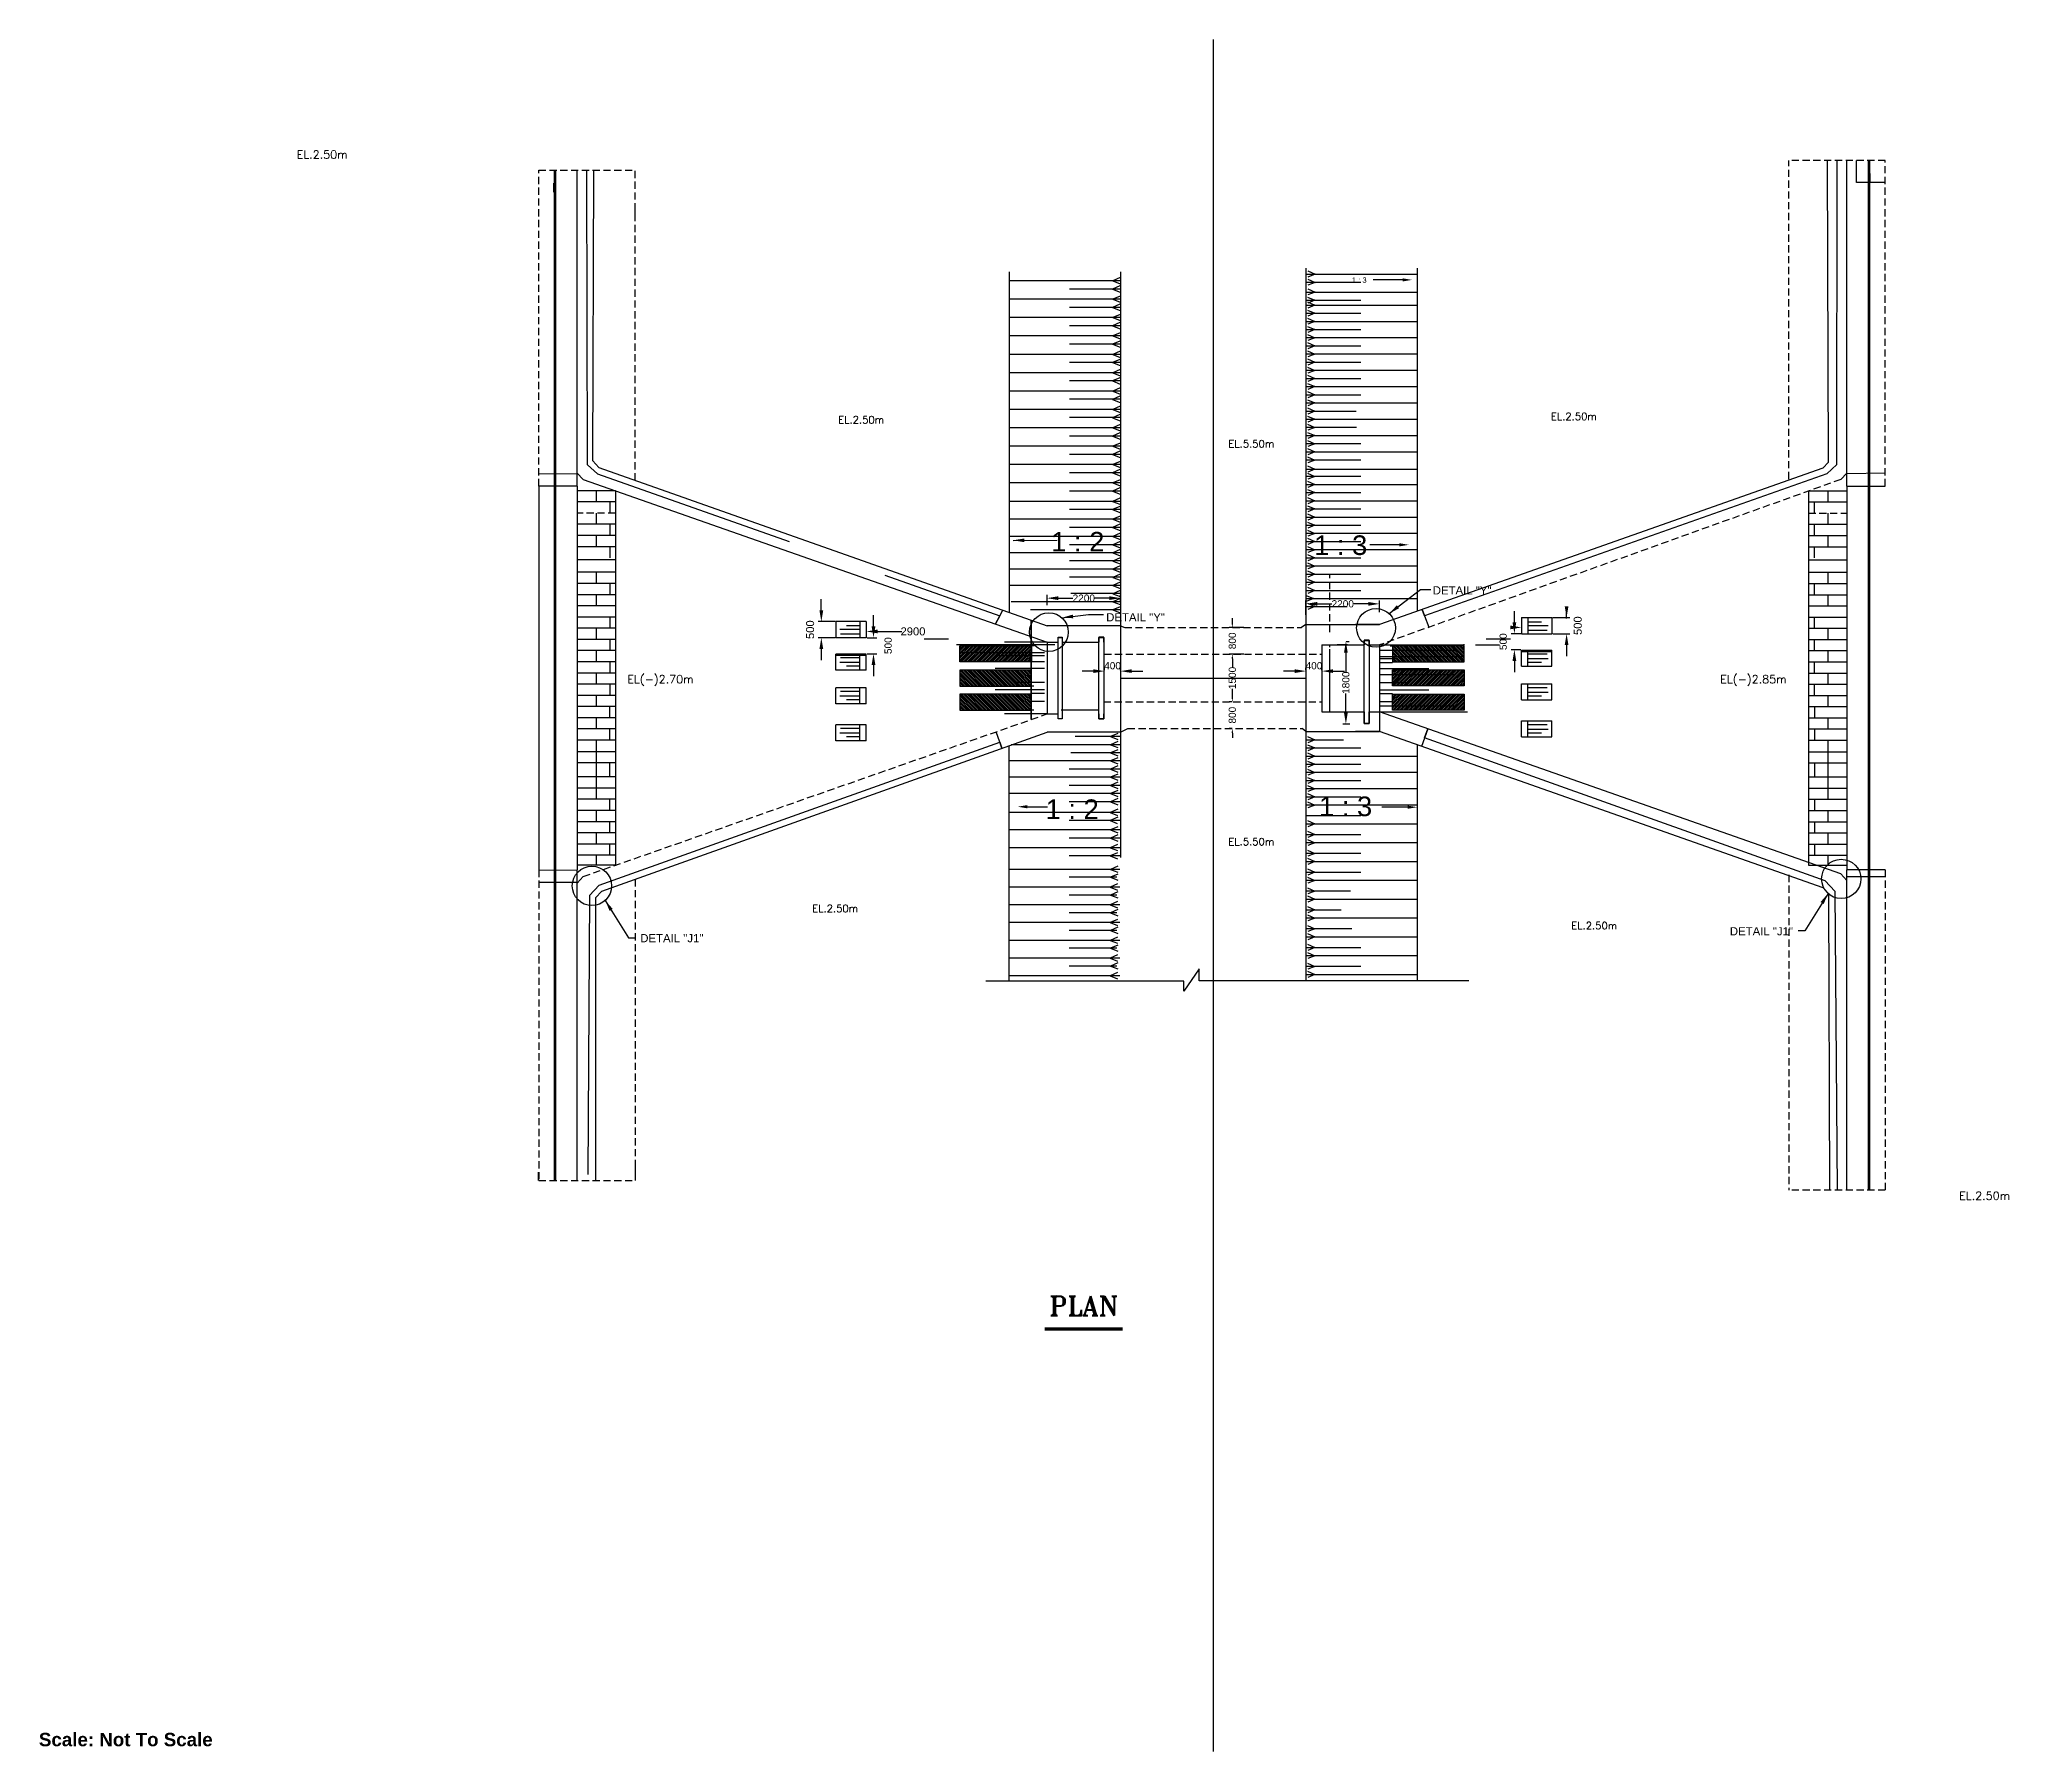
# Model space of a CAD drawing. Header units: inches. Extents: x 165 to 61882, y 14 to 53559.
import ezdxf

# ---------------------------------------------------------------- set-up
doc = ezdxf.new("R2010")
doc.units = ezdxf.units.IN
doc.header["$MEASUREMENT"] = 0
doc.linetypes.add('DASHED', pattern=[0.75, 0.5, -0.25])
doc.linetypes.add('DASHED2', pattern=[9.525, 6.35, -3.175])
for name, color, linetype in [('LINE', 7, 'Continuous'), ('SLOPEEARTH', 3, 'Continuous'), ('TEXT', 10, 'Continuous')]:
    doc.layers.add(name, color=color, linetype=linetype)
doc.styles.add('BIG', font='ROMANT.SHX')
doc.styles.get("Standard").update_dxf_attribs({"font": 'arial.ttf'})
doc.dimstyles.new('3', dxfattribs={"dimtxt": 225, "dimasz": 350, "dimexe": 100, "dimexo": 25, "dimgap": 9, "dimtad": 0, "dimdec": 0, "dimzin": 0, "dimdsep": 46, "dimtxsty": 'Standard', "dimcen": 0, "dimclrd": 5, "dimclre": 6, "dimclrt": 256, "dimadec": 0, "dimazin": 0, "dimtfac": 1, "dimtdec": 0, "dimtofl": 0, "dimtmove": 2, "dimatfit": 3, "dimfxl": 1, "dimtolj": 1, "dimtzin": 0, "dimarcsym": 0})

msp = doc.modelspace()

# ---------------------------------------------------------------- texts
at = {"layer": 'LINE'}
for s, height, p in [('1 : 3 ', 170, (41216.1, 45949)), ('1 : 2', 612, (31810.9, 37546.1)), ('1 : 3', 612, (40034.8, 37437)), ('1 : 2', 612, (31636.6, 29179.7)), ('1 : 3 ', 612, (40188.4, 29269))]:
    msp.add_text(s, height=height, dxfattribs=at).set_placement(p)
at = {"layer": 'LINE', "style": 'BIG'}
msp.add_text('PLAN', height=600, dxfattribs=at).set_placement((31751.9, 13653.6))
at = {"layer": 'LINE', "char_height": 255, "width": 2795.642}
for s, insert, attachment_point in [('DETAIL "Y"', (43745.9, 36457.6), 1), ('DETAIL "Y"', (33532, 35616.3), 1), ('DETAIL "J1"', (18957.4, 25579.1), 1), ('DETAIL "J1"', (55015, 25795.6), 3)]:
    msp.add_mtext(s, dxfattribs=dict(at, insert=insert, attachment_point=attachment_point))
at = {"layer": 'LINE', "linetype": 'ByBlock', "lineweight": -2, "char_height": 250, "attachment_point": 5, "rotation": 90}
for insert in [(24270.8, 35100.8), (48282.6, 35225.8)]:
    msp.add_mtext('\\A1;500', dxfattribs=dict(at, insert=insert))
at = {"layer": 'LINE', "linetype": 'ByBlock', "lineweight": -2, "insert": (27488.8, 35045.8), "char_height": 250, "attachment_point": 5}
msp.add_mtext('\\A1;2900', dxfattribs=at)
at = {"layer": 'LINE', "color": 0, "lineweight": 13, "insert": (147.8, 598.2), "char_height": 419.265, "attachment_point": 1}
msp.add_mtext('{\\fArial|b1|i0|c0|p34;Scale: Not To Scale}', dxfattribs=at)
at = {"layer": 'TEXT', "style": 'BIG'}
for s, height, p in [('EL.2.50m', 255, (8209.7, 49832.1)), ('EL.2.50m', 229.5, (25149.1, 41549.4)), ('EL.2.50m', 229.5, (47442.3, 41656.2)), ('EL.5.50m', 229.5, (37352.8, 40801.1)), ('EL.5.50m', 229.5, (37352.8, 28355.2)), ('EL.2.50m', 229.5, (24336, 26268.4)), ('EL.2.50m', 229.5, (48079.5, 25728.5)), ('EL.2.50m', 255, (60209.8, 17267.6))]:
    msp.add_text(s, height=height, dxfattribs=at).set_placement(p)
at = {"layer": 'TEXT', "color": 0, "style": 'BIG'}
for s, p in [('EL(-)2.70m', (18551.5, 33424)), ('EL(-)2.85m', (52737.9, 33424))]:
    msp.add_text(s, height=255, dxfattribs=at).set_placement(p)

# ---------------------------------------------------------------- blocks, each defined once
blk = doc.blocks.new('*D53')
at = {"layer": 'DEFPOINTS', "color": 0, "linetype": 'ByBlock', "transparency": 16777216}
for p in [(31681, 36086), (31681, 35837), (33981, 35932)]:
    blk.add_point(p, dxfattribs=at)
at = {"layer": 'LINE', "color": 6, "linetype": 'ByBlock', "lineweight": -2, "transparency": 16777216}
for p, q in [((31681, 35862), (31681, 36186)), ((33981, 35957), (33981, 36186))]:
    blk.add_line(p, q, dxfattribs=at)
at = {"layer": 'LINE', "color": 5, "linetype": 'ByBlock', "lineweight": -2, "transparency": 16777216}
for p, q in [((32031, 36086), (32485, 36086)), ((33631, 36086), (33178, 36086))]:
    blk.add_line(p, q, dxfattribs=at)
at = {"layer": 'LINE', "color": 5, "linetype": 'ByBlock', "transparency": 16777216}
for points in [[(32031, 36145), (32031, 36028), (31681, 36086)], [(33631, 36145), (33631, 36028), (33981, 36086)]]:
    blk.add_solid(points, dxfattribs=at)
at = {"layer": 'LINE', "linetype": 'ByBlock', "lineweight": -2, "transparency": 16777216, "insert": (32831, 36086), "char_height": 225, "attachment_point": 5}
blk.add_mtext('\\A1;2200', dxfattribs=at)
blk = doc.blocks.new('*D54')
at = {"layer": 'DEFPOINTS', "color": 0, "linetype": 'ByBlock', "transparency": 16777216}
for p in [(42081, 35908), (39781, 35543), (42081, 35620)]:
    blk.add_point(p, dxfattribs=at)
at = {"layer": 'LINE', "color": 6, "linetype": 'ByBlock', "lineweight": -2, "transparency": 16777216}
for p, q in [((39781, 35568), (39781, 36008)), ((42081, 35645), (42081, 36008))]:
    blk.add_line(p, q, dxfattribs=at)
at = {"layer": 'LINE', "color": 5, "linetype": 'ByBlock', "lineweight": -2, "transparency": 16777216}
for p, q in [((40131, 35908), (40585, 35908)), ((41731, 35908), (41278, 35908))]:
    blk.add_line(p, q, dxfattribs=at)
at = {"layer": 'LINE', "color": 5, "linetype": 'ByBlock', "transparency": 16777216}
for points in [[(40131, 35966), (40131, 35850), (39781, 35908)], [(41731, 35966), (41731, 35850), (42081, 35908)]]:
    blk.add_solid(points, dxfattribs=at)
at = {"layer": 'LINE', "linetype": 'ByBlock', "lineweight": -2, "transparency": 16777216, "insert": (40931, 35908), "char_height": 225, "attachment_point": 5}
blk.add_mtext('\\A1;2200', dxfattribs=at)
blk = doc.blocks.new('*D55')
at = {"layer": 'DEFPOINTS', "color": 0, "linetype": 'ByBlock', "transparency": 16777216}
for p in [(41008, 34733), (41029, 32150), (41181, 32150)]:
    blk.add_point(p, dxfattribs=at)
at = {"layer": 'LINE', "color": 6, "linetype": 'ByBlock', "lineweight": -2, "transparency": 16777216}
for p, q in [((41033, 34733), (41129, 34733)), ((41156, 32150), (40929, 32150))]:
    blk.add_line(p, q, dxfattribs=at)
at = {"layer": 'LINE', "color": 5, "linetype": 'ByBlock', "lineweight": -2, "transparency": 16777216}
for p, q in [((41029, 34383), (41029, 33775)), ((41029, 32500), (41029, 33107))]:
    blk.add_line(p, q, dxfattribs=at)
at = {"layer": 'LINE', "color": 5, "linetype": 'ByBlock', "transparency": 16777216}
for points in [[(40971, 34383), (41087, 34383), (41029, 34733)], [(40971, 32500), (41087, 32500), (41029, 32150)]]:
    blk.add_solid(points, dxfattribs=at)
at = {"layer": 'LINE', "linetype": 'ByBlock', "lineweight": -2, "transparency": 16777216, "insert": (41029, 33441), "char_height": 225, "attachment_point": 5, "rotation": 90}
blk.add_mtext('\\A1;1800', dxfattribs=at)
blk = doc.blocks.new('*D56')
at = {"layer": 'DEFPOINTS', "color": 0, "linetype": 'ByBlock', "transparency": 16777216}
for p in [(33481, 33804), (33981, 33804), (33981, 33804)]:
    blk.add_point(p, dxfattribs=at)
at = {"layer": 'LINE', "color": 5, "linetype": 'ByBlock', "lineweight": -2, "transparency": 16777216}
for p, q in [((33131, 33804), (32781, 33804)), ((34331, 33804), (34681, 33804))]:
    blk.add_line(p, q, dxfattribs=at)
at = {"layer": 'LINE', "color": 6, "linetype": 'ByBlock', "lineweight": -2, "transparency": 16777216}
for p, q in [((33481, 33829), (33481, 33904)), ((33981, 33829), (33981, 33904))]:
    blk.add_line(p, q, dxfattribs=at)
at = {"layer": 'LINE', "color": 5, "linetype": 'ByBlock', "transparency": 16777216}
for points in [[(33131, 33862), (33131, 33746), (33481, 33804)], [(34331, 33862), (34331, 33746), (33981, 33804)]]:
    blk.add_solid(points, dxfattribs=at)
at = {"layer": 'LINE', "linetype": 'ByBlock', "lineweight": -2, "transparency": 16777216, "insert": (33731, 33972), "char_height": 225, "attachment_point": 5}
blk.add_mtext('\\A1;400', dxfattribs=at)
blk = doc.blocks.new('*D57')
at = {"layer": 'DEFPOINTS', "color": 0, "linetype": 'ByBlock', "transparency": 16777216}
for p in [(39781, 33804), (40281, 33804), (40281, 33804)]:
    blk.add_point(p, dxfattribs=at)
at = {"layer": 'LINE', "color": 5, "linetype": 'ByBlock', "lineweight": -2, "transparency": 16777216}
for p, q in [((39431, 33804), (39081, 33804)), ((40631, 33804), (40981, 33804))]:
    blk.add_line(p, q, dxfattribs=at)
at = {"layer": 'LINE', "color": 6, "linetype": 'ByBlock', "lineweight": -2, "transparency": 16777216}
for p, q in [((39781, 33829), (39781, 33904)), ((40281, 33829), (40281, 33904))]:
    blk.add_line(p, q, dxfattribs=at)
at = {"layer": 'LINE', "color": 5, "linetype": 'ByBlock', "transparency": 16777216}
for points in [[(39431, 33862), (39431, 33746), (39781, 33804)], [(40631, 33862), (40631, 33746), (40281, 33804)]]:
    blk.add_solid(points, dxfattribs=at)
at = {"layer": 'LINE', "linetype": 'ByBlock', "lineweight": -2, "transparency": 16777216, "insert": (40031, 33972), "char_height": 225, "attachment_point": 5}
blk.add_mtext('\\A1;400', dxfattribs=at)
blk = doc.blocks.new('*D32')
at = {"layer": 'DEFPOINTS', "color": 0, "linetype": 'ByBlock', "transparency": 16777216}
for p in [(37478, 32839), (37496, 32839), (37496, 32014)]:
    blk.add_point(p, dxfattribs=at)
at = {"layer": 'LINE', "color": 6, "linetype": 'ByBlock', "lineweight": -2, "transparency": 16777216}
for p, q in [((37471, 32839), (37378, 32839)), ((37471, 32014), (37378, 32014))]:
    blk.add_line(p, q, dxfattribs=at)
at = {"layer": 'LINE', "color": 5, "linetype": 'ByBlock', "lineweight": -2, "transparency": 16777216}
for p, q in [((37478, 32989), (37478, 33139)), ((37478, 31864), (37478, 31714))]:
    blk.add_line(p, q, dxfattribs=at)
at = {"layer": 'LINE', "color": 5, "linetype": 'ByBlock', "transparency": 16777216}
for points in [[(37453, 32989), (37503, 32989), (37478, 32839)], [(37453, 31864), (37503, 31864), (37478, 32014)]]:
    blk.add_solid(points, dxfattribs=at)
at = {"layer": 'LINE', "linetype": 'ByBlock', "lineweight": -2, "transparency": 16777216, "insert": (37478, 32426), "char_height": 225, "attachment_point": 5, "rotation": 90}
blk.add_mtext('\\A1;800', dxfattribs=at)
blk = doc.blocks.new('*D33')
at = {"layer": 'DEFPOINTS', "color": 0, "linetype": 'ByBlock', "transparency": 16777216}
for p in [(37478, 34339), (37851, 34339), (37496, 32839)]:
    blk.add_point(p, dxfattribs=at)
at = {"layer": 'LINE', "color": 6, "linetype": 'ByBlock', "lineweight": -2, "transparency": 16777216}
for p, q in [((37826, 34339), (37378, 34339)), ((37471, 32839), (37378, 32839))]:
    blk.add_line(p, q, dxfattribs=at)
at = {"layer": 'LINE', "color": 5, "linetype": 'ByBlock', "lineweight": -2, "transparency": 16777216}
for p, q in [((37478, 34189), (37478, 33923)), ((37478, 32989), (37478, 33255))]:
    blk.add_line(p, q, dxfattribs=at)
at = {"layer": 'LINE', "color": 5, "linetype": 'ByBlock', "transparency": 16777216}
for points in [[(37453, 34189), (37503, 34189), (37478, 34339)], [(37453, 32989), (37503, 32989), (37478, 32839)]]:
    blk.add_solid(points, dxfattribs=at)
at = {"layer": 'LINE', "linetype": 'ByBlock', "lineweight": -2, "transparency": 16777216, "insert": (37478, 33589), "char_height": 225, "attachment_point": 5, "rotation": 90}
blk.add_mtext('\\A1;1500', dxfattribs=at)
blk = doc.blocks.new('*D34')
at = {"layer": 'DEFPOINTS', "color": 0, "linetype": 'ByBlock', "transparency": 16777216}
for p in [(37478, 35164), (37863, 35164), (37863, 34339)]:
    blk.add_point(p, dxfattribs=at)
at = {"layer": 'LINE', "color": 5, "linetype": 'ByBlock', "lineweight": -2, "transparency": 16777216}
for p, q in [((37478, 35314), (37478, 35464)), ((37478, 34189), (37478, 34039))]:
    blk.add_line(p, q, dxfattribs=at)
at = {"layer": 'LINE', "color": 6, "linetype": 'ByBlock', "lineweight": -2, "transparency": 16777216}
for p, q in [((37838, 35164), (37378, 35164)), ((37838, 34339), (37378, 34339))]:
    blk.add_line(p, q, dxfattribs=at)
at = {"layer": 'LINE', "color": 5, "linetype": 'ByBlock', "transparency": 16777216}
for points in [[(37453, 35314), (37503, 35314), (37478, 35164)], [(37453, 34189), (37503, 34189), (37478, 34339)]]:
    blk.add_solid(points, dxfattribs=at)
at = {"layer": 'LINE', "linetype": 'ByBlock', "lineweight": -2, "transparency": 16777216, "insert": (37478, 34751), "char_height": 225, "attachment_point": 5, "rotation": 90}
blk.add_mtext('\\A1;800', dxfattribs=at)
blk = doc.blocks.new('*D30')
at = {"layer": 'DEFPOINTS', "color": 0, "linetype": 'ByBlock', "transparency": 16777216}
for p in [(26028, 34850), (26028, 34350), (26253, 34350)]:
    blk.add_point(p, dxfattribs=at)
at = {"layer": 'LINE', "color": 5, "linetype": 'ByBlock', "lineweight": -2, "transparency": 16777216}
for p, q in [((26253, 35200), (26253, 35550)), ((26253, 34000), (26253, 33650))]:
    blk.add_line(p, q, dxfattribs=at)
at = {"layer": 'LINE', "color": 6, "linetype": 'ByBlock', "lineweight": -2, "transparency": 16777216}
for p, q in [((26053, 34850), (26353, 34850)), ((26053, 34350), (26353, 34350))]:
    blk.add_line(p, q, dxfattribs=at)
at = {"layer": 'LINE', "color": 5, "linetype": 'ByBlock', "transparency": 16777216}
for points in [[(26195, 35200), (26311, 35200), (26253, 34850)], [(26195, 34000), (26311, 34000), (26253, 34350)]]:
    blk.add_solid(points, dxfattribs=at)
at = {"layer": 'LINE', "linetype": 'ByBlock', "lineweight": -2, "transparency": 16777216, "insert": (26711, 34600), "char_height": 225, "attachment_point": 5, "rotation": 90}
blk.add_mtext('\\A1;500', dxfattribs=at)
blk = doc.blocks.new('*D31')
at = {"layer": 'DEFPOINTS', "color": 0, "linetype": 'ByBlock', "transparency": 16777216}
for p in [(46525, 34975), (46300, 34475), (46525, 34475)]:
    blk.add_point(p, dxfattribs=at)
at = {"layer": 'LINE', "color": 5, "linetype": 'ByBlock', "lineweight": -2, "transparency": 16777216}
for p, q in [((46300, 35325), (46300, 35675)), ((46300, 34125), (46300, 33775))]:
    blk.add_line(p, q, dxfattribs=at)
at = {"layer": 'LINE', "color": 6, "linetype": 'ByBlock', "lineweight": -2, "transparency": 16777216}
for p, q in [((46500, 34975), (46200, 34975)), ((46500, 34475), (46200, 34475))]:
    blk.add_line(p, q, dxfattribs=at)
at = {"layer": 'LINE', "color": 5, "linetype": 'ByBlock', "transparency": 16777216}
for points in [[(46242, 35325), (46359, 35325), (46300, 34975)], [(46242, 34125), (46359, 34125), (46300, 34475)]]:
    blk.add_solid(points, dxfattribs=at)
at = {"layer": 'LINE', "linetype": 'ByBlock', "lineweight": -2, "transparency": 16777216, "insert": (45950, 34725), "char_height": 225, "attachment_point": 5, "rotation": 90}
blk.add_mtext('\\A1;500', dxfattribs=at)

# ---------------------------------------------------------------- dimensions: what is measured, and where the dimension line sits
at = {"layer": 'LINE', "color": 0, "linetype": 'ByBlock', "lineweight": -2}
for base, p1, p2, picture, middle in [((31681.1, 36086.2), (33981.1, 35932.4), (31681.1, 35837.5), '*D53', (32831.1, 36086.2)), ((42081.2, 35908), (39781.1, 35542.6), (42081.2, 35620), '*D54', (40931.1, 35908))]:
    dim = msp.add_linear_dim(base=base, p1=p1, p2=p2, text='2200', dimstyle='3', dxfattribs=at)
    dim.commit()
    dim.dimension.update_dxf_attribs({"geometry": picture, "text_midpoint": middle})
for base, p1, p2, picture, middle in [((26253, 34349.8), (26028.5, 34849.8), (26028.5, 34349.8), '*D30', (26711.1, 34599.8)), ((46300.3, 34474.8), (46524.9, 34974.8), (46524.9, 34474.8), '*D31', (45950.3, 34724.8))]:
    dim = msp.add_linear_dim(base=base, p1=p1, p2=p2, angle=90, dimstyle='3', dxfattribs=at)
    dim.commit()
    dim.dimension.update_dxf_attribs({"geometry": picture, "text_midpoint": middle})
for base, p1, p2, picture, middle in [((37477.8, 35163.9), (37862.8, 34338.9), (37862.8, 35163.9), '*D34', (37477.8, 34751.4)), ((37477.8, 32838.9), (37495.8, 32013.9), (37495.8, 32838.9), '*D32', (37477.8, 32426.4))]:
    dim = msp.add_linear_dim(base=base, p1=p1, p2=p2, angle=90, text='800', dimstyle='3', override={"dimasz": 150}, dxfattribs=at)
    dim.commit()
    dim.dimension.update_dxf_attribs({"geometry": picture, "text_midpoint": middle})
dim = msp.add_linear_dim(base=(41029, 32149.6), p1=(41008.2, 34733.2), p2=(41180.9, 32149.6), angle=90, text='1800', dimstyle='3', dxfattribs=at)
dim.commit()
dim.dimension.update_dxf_attribs({"geometry": '*D55', "text_midpoint": (41029, 33441.4)})
for base, p1, p2, picture, middle in [((33981.1, 33804), (33481.1, 33804), (33981.1, 33804), '*D56', (33731.1, 33972.5)), ((40281.1, 33804), (39781.1, 33804), (40281.1, 33804), '*D57', (40031.1, 33972.5))]:
    dim = msp.add_linear_dim(base=base, p1=p1, p2=p2, text='400', dimstyle='3', dxfattribs=at)
    dim.commit()
    dim.dimension.update_dxf_attribs({"geometry": picture, "text_midpoint": middle, "dimtype": 160})
dim = msp.add_linear_dim(base=(37477.8, 34338.9), p1=(37495.8, 32838.9), p2=(37850.8, 34338.9), angle=90, dimstyle='3', override={"dimasz": 150}, dxfattribs=at)
dim.commit()
dim.dimension.update_dxf_attribs({"geometry": '*D33', "text_midpoint": (37477.8, 33588.9)})

# ---------------------------------------------------------------- hatches: boundary and pattern name
at = {"layer": 'LINE', "lineweight": 5}
h = msp.add_hatch(dxfattribs=at)
h.set_pattern_fill('ANSI31', color=0, scale=320, angle=180, style=0)
h.set_pattern_definition([(45, (147395.184, 80245.955), (-28.284271, 28.284271), [])])
h.paths.add_polyline_path([(28949.1, 34097), (28949.1, 34597), (31199.1, 34597), (31199.1, 34097)])
h = msp.add_hatch(dxfattribs=at)
h.set_pattern_fill('ANSI31', color=0, scale=320, angle=180, style=0)
h.set_pattern_definition([(135, (-73713.61, 80245.955), (28.284271, 28.284271), [])])
h.paths.add_polyline_path([(42482.5, 34097), (42482.5, 34597), (44732.5, 34597), (44732.5, 34097)])
h = msp.add_hatch(dxfattribs=at)
h.set_pattern_fill('ANSI31', color=0, scale=320, angle=180, style=0)
h.set_pattern_definition([(315, (147395.184, -12318.78), (-28.284271, -28.284271), [])])
h.paths.add_polyline_path([(28949.1, 33830.2), (28949.1, 33330.2), (31199.1, 33330.2), (31199.1, 33830.2)])
h = msp.add_hatch(dxfattribs=at)
h.set_pattern_fill('ANSI31', color=0, scale=320, angle=180, style=0)
h.set_pattern_definition([(225, (-73713.61, -12305.048), (28.284271, -28.284271), [])])
h.paths.add_polyline_path([(42482.5, 33844), (42482.5, 33344), (44732.5, 33344), (44732.5, 33844)])
h = msp.add_hatch(dxfattribs=at)
h.set_pattern_fill('ANSI31', color=0, scale=320, angle=180, style=0)
h.set_pattern_definition([(315, (147395.184, -13068.12), (-28.284271, -28.284271), [])])
h.paths.add_polyline_path([(28949.1, 33080.9), (28949.1, 32580.9), (31199.1, 32580.9), (31199.1, 33080.9)])
h = msp.add_hatch(dxfattribs=at)
h.set_pattern_fill('ANSI31', color=0, scale=320, angle=180, style=0)
h.set_pattern_definition([(225, (-73713.61, -13068.12), (28.284271, -28.284271), [])])
h.paths.add_polyline_path([(42482.5, 33080.9), (42482.5, 32580.9), (44732.5, 32580.9), (44732.5, 33080.9)])

# ---------------------------------------------------------------- linework, layer by layer
for p, q in [((36881.1, 53559.5), (36881.1, 13.8)), ((33981.1, 34338.9), (33981.1, 32838.9)), ((39781.1, 34338.9), (39781.1, 32838.9)), ((33981.1, 33588.9), (39781.1, 33588.9))]:
    msp.add_line(p, q)
at = {"layer": 'LINE', "color": 0, "linetype": 'DASHED', "ltscale": 450}
for p, q in [((15780.7, 39588.9), (15780.7, 49475.4)), ((15780.7, 49475.4), (18798.3, 49475.4)), ((18798.3, 39775), (18798.3, 49475.4)), ((54883.3, 39809.6), (54883.3, 49775.4)), ((57900.8, 49775.4), (54883.3, 49775.4)), ((57900.8, 39588.9), (57900.8, 49775.4)), ((56507.6, 39797.6), (42081.2, 34622.3)), ((18180.7, 38745.3), (16980.7, 38745.3)), ((55500.8, 38745.3), (56700.8, 38745.3)), ((40531.1, 35021.9), (40531.1, 36821.9)), ((39781.1, 35263.9), (39641.8, 35163.9)), ((34110, 35163.9), (39641.8, 35163.9)), ((40531.1, 32528.9), (40531.1, 34613.9)), ((33468.6, 34338.9), (40281.1, 34338.9)), ((40531.1, 32663.9), (40531.1, 34488.9)), ((33456.1, 32838.9), (40281.1, 32838.9)), ((17175, 27380.4), (31681.1, 32463.9)), ((34204, 32013.9), (39659.6, 32013.9)), ((39781.1, 31913.9), (39659.6, 32013.9)), ((15780.7, 27588.9), (15780.7, 18859.8)), ((15780.7, 27588.9), (15780.7, 17874.8)), ((18798.3, 27293.3), (18798.3, 17874.8)), ((54883.3, 27432.8), (54883.3, 17574.8)), ((57900.8, 27588.9), (57900.8, 18559.8)), ((57900.8, 27588.9), (57900.8, 17574.8)), ((15780.7, 17874.8), (18798.3, 17874.8)), ((57900.8, 17574.8), (54883.3, 17574.8))]:
    msp.add_line(p, q, dxfattribs=at)
at = {"layer": 'LINE', "color": 0}
for p, q in [((16983.5, 39997.9), (16980.5, 49475.4)), ((56698, 39997.9), (56701.1, 49775.4)), ((16980.7, 39780.4), (16983.6, 39780.2)), ((16980.7, 39780.4), (16983.6, 39780.1)), ((16983.6, 39780.1), (16983.6, 39780.2)), ((56700.8, 39780.4), (56697.9, 39780.2)), ((56700.8, 39780.4), (56697.9, 39780.1)), ((56697.9, 39780.1), (56697.9, 39780.2)), ((31181.1, 32288.7), (31181.1, 35393.8)), ((31181.1, 34713.9), (30741.4, 34713.9)), ((16980.7, 17874.8), (16980.7, 27177.2)), ((56700.8, 17653.8), (56700.8, 27256.3))]:
    msp.add_line(p, q, dxfattribs=at)
at = {"layer": 'LINE', "color": 1, "linetype": 'ByBlock', "lineweight": -2}
msp.add_line((16980.7, 39588.9), (16980.7, 49475.4), dxfattribs=at)
at = {"layer": 'LINE', "color": 0, "linetype": 'ByBlock', "lineweight": -2}
for p, q in [((16980.7, 39588.9), (16980.7, 49475.4)), ((56700.8, 39588.9), (56700.8, 49775.4)), ((57900.8, 49088.9), (57000.8, 49088.9)), ((18798.3, 47994.3), (18798.3, 48353)), ((17305.2, 40261.1), (17623.7, 39978.4)), ((17475.6, 40375.9), (17666, 40175.6)), ((56128.1, 40340.5), (55946.9, 40149.9)), ((56388.2, 40262.2), (56069.7, 39979.4)), ((15780.7, 39986.9), (16980.7, 39972.2)), ((15780.7, 39588.9), (15780.7, 27588.9)), ((16980.7, 39588.9), (15780.7, 39588.9)), ((16980.7, 39588.9), (16980.7, 27588.9)), ((16983.5, 39997.9), (17173.9, 39797.6)), ((56698, 39997.9), (56507.6, 39797.6)), ((57900.8, 39990.6), (56700.8, 39975.8)), ((56700.8, 39588.9), (57900.8, 39588.9)), ((56700.8, 39588.9), (56700.8, 27588.9)), ((18180.7, 39445.3), (16980.7, 39445.3)), ((18180.7, 39095.3), (16980.7, 39095.3)), ((17580.7, 39445.3), (17580.7, 39095.3)), ((18004.1, 39095.3), (18004.1, 38745.3)), ((18180.7, 39445.3), (18180.7, 27732.6)), ((55500.8, 39445.3), (55500.8, 27732.6)), ((55500.8, 39445.3), (56700.8, 39445.3)), ((55500.8, 39095.3), (56700.8, 39095.3)), ((55677.4, 39095.3), (55677.4, 38745.3)), ((56100.8, 39445.3), (56100.8, 39095.3)), ((18180.7, 38395.3), (16980.7, 38395.3)), ((17580.7, 38745.3), (17580.7, 38395.3)), ((18004.1, 38395.3), (18004.1, 38045.3)), ((55500.8, 38395.3), (56700.8, 38395.3)), ((55677.4, 38395.3), (55677.4, 38045.3)), ((56100.8, 38745.3), (56100.8, 38395.3)), ((18180.7, 38045.3), (16980.7, 38045.3)), ((18180.7, 37695.3), (16980.7, 37695.3)), ((17580.7, 38045.3), (17580.7, 37695.3)), ((18004.1, 37695.3), (18004.1, 37345.3)), ((55500.8, 38045.3), (56700.8, 38045.3)), ((55500.8, 37695.3), (56700.8, 37695.3)), ((55677.4, 37695.3), (55677.4, 37345.3)), ((56100.8, 38045.3), (56100.8, 37695.3)), ((18180.7, 37281.3), (16980.7, 37281.3)), ((39781.1, 37563.9), (39781.1, 29713.9)), ((55500.8, 37281.3), (56700.8, 37281.3)), ((18180.7, 36895.3), (16980.7, 36895.3)), ((18180.7, 36545.3), (16980.7, 36545.3)), ((17580.7, 36895.3), (17580.7, 36545.3)), ((18004.1, 36545.3), (18004.1, 36195.3)), ((55500.8, 36895.3), (56700.8, 36895.3)), ((55500.8, 36545.3), (56700.8, 36545.3)), ((55677.4, 36545.3), (55677.4, 36195.3)), ((56100.8, 36895.3), (56100.8, 36545.3)), ((18180.7, 36195.3), (16980.7, 36195.3)), ((18180.7, 35845.3), (16980.7, 35845.3)), ((17580.7, 36195.3), (17580.7, 35845.3)), ((24620.8, 35701.8), (24620.8, 36051.8)), ((47932.6, 35454.9), (47932.6, 35804.9)), ((55500.8, 36195.3), (56700.8, 36195.3)), ((55500.8, 35845.3), (56700.8, 35845.3)), ((56100.8, 36195.3), (56100.8, 35845.3)), ((18180.7, 35495.3), (16980.7, 35495.3)), ((18004.1, 35495.3), (18004.1, 35145.3)), ((25053.5, 35351.8), (24520.8, 35351.8)), ((26028.5, 35351.8), (25078.5, 35351.8)), ((26028.5, 35351.8), (25078.5, 35351.8)), ((25078.5, 35351.8), (25078.5, 34849.8)), ((25828.5, 35224.8), (25409.4, 35224.8)), ((25828.5, 35351.8), (25828.5, 34849.8)), ((26028.5, 35351.8), (26028.5, 34849.8)), ((31181.1, 35393.8), (31181.1, 32288.7)), ((33981.1, 35216.9), (31681.1, 35216.9)), ((33981.1, 35216.9), (34110, 35163.9)), ((39781.1, 35263.9), (42081.2, 35264.3)), ((42081.2, 35264.3), (41331.1, 35263.9)), ((46524.9, 35476.8), (46524.9, 34974.8)), ((46524.9, 35476.8), (47474.9, 35476.8)), ((46524.9, 35476.8), (47474.9, 35476.8)), ((46724.9, 35476.8), (46724.9, 34974.8)), ((46724.9, 35349.8), (47143.9, 35349.8)), ((46724.9, 35236.1), (47353, 35236.1)), ((47474.9, 35476.8), (47474.9, 34974.8)), ((47499.9, 35476.8), (48032.6, 35476.8)), ((55500.8, 35495.3), (56700.8, 35495.3)), ((55677.4, 35495.3), (55677.4, 35145.3)), ((18180.7, 35145.3), (16980.7, 35145.3)), ((18180.7, 34795.3), (16980.7, 34795.3)), ((17580.7, 35145.3), (17580.7, 34795.3)), ((18004.1, 34795.3), (18004.1, 34445.3)), ((25053.5, 34849.8), (24520.8, 34849.8)), ((26028.5, 34849.8), (25078.5, 34849.8)), ((25828.5, 35111), (25200.4, 35111)), ((25828.5, 34963.2), (25224.7, 34963.2)), ((26378.5, 35045.8), (27137.1, 35045.8)), ((28599.1, 34798.9), (27840.4, 34798.9)), ((31925.5, 34621.9), (28850.5, 34621.9)), ((28949.1, 34097), (28949.1, 34597)), ((31681.1, 34713.9), (30346.2, 34713.9)), ((31263.4, 34597), (31044.3, 34597)), ((31263.4, 34597), (31044.3, 34597)), ((31681.1, 34713.9), (32031.1, 34713.9)), ((31681.1, 34713.9), (31681.1, 32463.9)), ((31681.1, 34713.9), (32031.1, 34713.9)), ((32031.1, 34713.9), (32031.1, 34863.9)), ((32031.1, 34863.9), (32156.1, 34863.9)), ((32156.1, 34863.9), (32156.1, 34713.9)), ((32156.1, 34713.9), (33306.1, 34713.9)), ((33456.1, 34863.9), (33306.1, 34863.9)), ((33306.1, 34863.9), (33306.1, 34713.9)), ((33456.1, 34713.9), (33456.1, 34863.9)), ((33456.1, 34713.9), (33481.1, 34713.9)), ((40281.1, 34621.9), (40281.1, 32528.9)), ((40281.1, 34621.9), (41606.1, 34621.9)), ((41081.1, 34621.9), (40756.1, 34621.9)), ((41756.1, 34771.9), (41606.1, 34771.9)), ((41606.1, 34771.9), (41606.1, 34621.9)), ((41756.1, 34621.9), (41756.1, 34771.9)), ((41756.1, 34621.9), (44732.5, 34621.9)), ((42081.2, 34622.3), (42081.1, 31913.9)), ((42418.2, 34597), (42637.3, 34597)), ((42418.2, 34597), (42637.3, 34597)), ((44732.5, 34621.9), (44732.5, 34648.9)), ((44732.5, 34138.9), (44732.5, 34602.9)), ((44732.5, 34097), (44732.5, 34597)), ((45082.5, 34630.9), (45830.9, 34630.9)), ((46174.9, 34798.9), (45416.2, 34798.9)), ((46524.9, 34974.8), (47474.9, 34974.8)), ((46724.9, 35088.3), (47328.6, 35088.3)), ((47499.9, 34974.8), (48032.6, 34974.8)), ((47932.6, 34624.8), (47932.6, 34274.8)), ((55500.8, 35145.3), (56700.8, 35145.3)), ((55500.8, 34795.3), (56700.8, 34795.3)), ((55677.4, 34795.3), (55677.4, 34445.3)), ((56100.8, 35145.3), (56100.8, 34795.3)), ((18180.7, 34445.3), (16980.7, 34445.3)), ((18180.7, 34095.3), (16980.7, 34095.3)), ((17580.7, 34445.3), (17580.7, 34095.3)), ((18004.1, 34095.3), (18004.1, 33745.3)), ((24620.8, 34499.8), (24620.8, 34149.8)), ((26028.5, 34336.6), (25078.5, 34336.6)), ((25078.5, 33834.6), (25078.5, 34336.6)), ((26028.5, 34291.2), (25078.5, 34291.2)), ((25828.5, 34075.4), (25200.4, 34075.4)), ((25828.5, 34223.2), (25224.7, 34223.2)), ((25828.5, 33961.6), (25409.4, 33961.6)), ((25828.5, 33834.6), (25828.5, 34336.6)), ((26028.5, 33834.6), (26028.5, 34336.6)), ((31600.5, 34380.2), (29005.3, 34380.2)), ((31600.5, 34285.2), (30062, 34285.2)), ((31600.5, 34090.6), (31199.1, 34090.6)), ((42081.1, 34464.4), (44461.6, 34464.4)), ((42081.1, 34263.6), (44676.3, 34263.6)), ((42081.1, 34200.3), (42482.5, 34200.3)), ((42081.1, 34075.7), (42482.5, 34075.7)), ((46524.9, 33959.7), (46524.9, 34461.7)), ((46524.9, 34461.7), (47474.9, 34461.7)), ((46524.9, 34416.3), (47474.9, 34416.3)), ((46524.9, 33959.7), (47474.9, 33959.7)), ((46524.9, 33959.7), (47474.9, 33959.7)), ((46724.9, 33959.7), (46724.9, 34461.7)), ((46724.9, 34348.3), (47328.6, 34348.3)), ((46724.9, 34200.5), (47353, 34200.5)), ((46724.9, 34086.7), (47143.9, 34086.7)), ((47474.9, 33959.7), (47474.9, 34461.7)), ((55500.8, 34445.3), (56700.8, 34445.3)), ((55500.8, 34095.3), (56700.8, 34095.3)), ((55677.4, 34095.3), (55677.4, 33745.3)), ((56100.8, 34445.3), (56100.8, 34095.3)), ((18180.7, 33745.3), (16980.7, 33745.3)), ((18180.7, 33395.3), (16980.7, 33395.3)), ((17580.7, 33745.3), (17580.7, 33395.3)), ((18004.1, 33395.3), (18004.1, 33045.3)), ((26028.5, 33834.6), (25078.5, 33834.6)), ((26028.5, 33834.6), (25078.5, 33834.6)), ((28949.1, 33830.2), (28949.1, 33330.2)), ((31600.5, 33885.2), (30062, 33885.2)), ((31600.5, 33450.9), (30685, 33450.9)), ((31263.4, 33330.2), (31044.3, 33330.2)), ((31263.4, 33330.2), (31044.3, 33330.2)), ((42081.1, 33885.2), (43619.6, 33885.2)), ((42081.1, 33698.9), (44461.6, 33698.9)), ((42081.1, 33450.9), (42996.6, 33450.9)), ((44732.5, 33844), (44732.5, 33344)), ((44732.5, 33802), (44732.5, 33344)), ((46524.9, 32907.8), (46524.9, 33409.8)), ((46524.9, 33409.8), (47474.9, 33409.8)), ((46724.9, 32907.8), (46724.9, 33409.8)), ((47474.9, 32907.8), (47474.9, 33409.8)), ((55500.8, 33745.3), (56700.8, 33745.3)), ((55500.8, 33395.3), (56700.8, 33395.3)), ((55677.4, 33395.3), (55677.4, 33045.3)), ((56100.8, 33745.3), (56100.8, 33395.3)), ((18180.7, 33045.3), (16980.7, 33045.3)), ((17580.7, 33045.3), (17580.7, 32695.3)), ((26028.5, 33284.7), (25078.5, 33284.7)), ((25078.5, 32782.7), (25078.5, 33284.7)), ((26028.5, 32782.7), (25078.5, 32782.7)), ((26028.5, 32782.7), (25078.5, 32782.7)), ((25828.5, 33023.5), (25200.4, 33023.5)), ((25828.5, 33171.3), (25224.7, 33171.3)), ((25828.5, 32909.7), (25409.4, 32909.7)), ((25828.5, 32782.7), (25828.5, 33284.7)), ((26028.5, 32782.7), (26028.5, 33284.7)), ((28949.1, 33080.9), (28949.1, 32580.9)), ((31600.5, 33220.2), (30062, 33220.2)), ((31600.5, 33102.2), (31199.1, 33102.2)), ((31600.5, 32858.5), (31199.1, 32858.5)), ((42081.1, 33220.2), (43619.6, 33220.2)), ((42081.1, 33102.2), (42482.5, 33102.2)), ((42081.1, 32858.5), (42482.5, 32858.5)), ((42081.1, 32713.4), (44461.6, 32713.4)), ((44732.5, 33080.9), (44732.5, 32580.9)), ((44732.5, 33038.9), (44732.5, 32580.9)), ((46524.9, 32907.8), (47474.9, 32907.8)), ((46524.9, 32907.8), (47474.9, 32907.8)), ((46724.9, 33296.3), (47328.6, 33296.3)), ((46724.9, 33148.5), (47353, 33148.5)), ((46724.9, 33034.8), (47143.9, 33034.8)), ((55500.8, 33045.3), (56700.8, 33045.3)), ((56100.8, 33045.3), (56100.8, 32695.3)), ((18180.7, 32695.3), (16980.7, 32695.3)), ((18180.7, 32345.3), (16980.7, 32345.3)), ((17580.7, 32345.3), (17580.7, 31995.3)), ((17996.5, 32695.3), (17996.5, 32345.3)), ((26028.5, 32126.7), (25078.5, 32126.7)), ((25078.5, 31624.7), (25078.5, 32126.7)), ((25828.5, 31624.7), (25828.5, 32126.7)), ((26028.5, 31624.7), (26028.5, 32126.7)), ((31681.1, 32463.9), (30346.2, 32463.9)), ((31263.4, 32580.9), (31044.3, 32580.9)), ((31263.4, 32580.9), (31044.3, 32580.9)), ((31681.1, 32463.9), (32031.1, 32463.9)), ((32031.1, 32313.9), (32031.1, 32463.9)), ((32156.1, 32313.9), (32031.1, 32313.9)), ((32126.3, 32594.2), (33276.3, 32594.2)), ((32156.1, 32463.9), (32156.1, 32313.9)), ((33306.1, 32463.9), (33306.1, 32313.9)), ((33306.1, 32313.9), (33456.1, 32313.9)), ((33456.1, 32313.9), (33456.1, 32463.9)), ((40281.1, 32528.9), (41606.1, 32528.9)), ((41606.1, 32528.9), (41606.1, 32163.9)), ((41606.1, 32163.9), (41756.1, 32163.9)), ((41756.1, 32528.9), (44831.1, 32528.9)), ((41756.1, 32163.9), (41756.1, 32528.9)), ((46524.9, 31749.8), (46524.9, 32251.8)), ((46524.9, 32251.8), (47474.9, 32251.8)), ((46724.9, 31749.8), (46724.9, 32251.8)), ((46724.9, 32138.3), (47328.6, 32138.3)), ((47474.9, 31749.8), (47474.9, 32251.8)), ((55500.8, 32695.3), (56700.8, 32695.3)), ((55500.8, 32345.3), (56700.8, 32345.3)), ((55685.1, 32695.3), (55685.1, 32345.3)), ((56100.8, 32345.3), (56100.8, 31995.3)), ((18180.7, 31995.3), (16980.7, 31995.3)), ((18180.7, 31645.3), (16980.7, 31645.3)), ((17580.7, 31645.3), (17580.7, 29795.3)), ((17996.5, 31995.3), (17996.5, 31645.3)), ((26028.5, 31624.7), (25078.5, 31624.7)), ((26028.5, 31624.7), (25078.5, 31624.7)), ((25828.5, 31865.5), (25200.4, 31865.5)), ((25828.5, 32013.3), (25224.7, 32013.3)), ((25828.5, 31751.7), (25409.4, 31751.7)), ((33981.1, 31896.9), (31681.1, 31896.9)), ((33981.1, 31896.9), (34204, 32013.9)), ((39781.1, 31913.9), (42081.1, 31913.9)), ((42081.1, 31913.9), (41331.1, 31913.9)), ((46524.9, 31749.8), (47474.9, 31749.8)), ((46524.9, 31749.8), (47474.9, 31749.8)), ((46724.9, 31990.5), (47353, 31990.5)), ((46724.9, 31876.8), (47143.9, 31876.8)), ((55500.8, 31995.3), (56700.8, 31995.3)), ((55500.8, 31645.3), (56700.8, 31645.3)), ((55685.1, 31995.3), (55685.1, 31645.3)), ((56100.8, 31645.3), (56100.8, 29795.3)), ((18180.7, 31282.3), (16980.7, 31282.3)), ((18180.7, 30932.3), (16980.7, 30932.3)), ((17580.7, 31282.3), (17580.7, 30932.3)), ((17996.5, 30932.3), (17996.5, 30495.3)), ((55500.8, 31282.3), (56700.8, 31282.3)), ((55500.8, 30932.3), (56700.8, 30932.3)), ((55685.1, 30932.3), (55685.1, 30495.3)), ((56100.8, 31282.3), (56100.8, 30932.3)), ((18180.7, 30495.3), (16980.7, 30495.3)), ((17580.7, 30495.3), (17580.7, 30145.3)), ((55500.8, 30495.3), (56700.8, 30495.3)), ((56100.8, 30495.3), (56100.8, 30145.3)), ((18180.7, 30145.3), (16980.7, 30145.3)), ((18180.7, 29795.3), (16980.7, 29795.3)), ((17996.5, 29795.3), (17996.5, 29445.3)), ((55500.8, 30145.3), (56700.8, 30145.3)), ((55500.8, 29795.3), (56700.8, 29795.3)), ((55685.1, 29795.3), (55685.1, 29445.3)), ((18180.7, 29445.3), (16980.7, 29445.3)), ((18180.7, 29095.3), (16980.7, 29095.3)), ((17580.7, 29445.3), (17580.7, 29095.3)), ((17996.5, 29095.3), (17996.5, 28745.3)), ((55500.8, 29445.3), (56700.8, 29445.3)), ((55500.8, 29095.3), (56700.8, 29095.3)), ((55685.1, 29095.3), (55685.1, 28745.3)), ((56100.8, 29445.3), (56100.8, 29095.3)), ((18180.7, 28745.3), (16980.7, 28745.3)), ((18180.7, 28395.3), (16980.7, 28395.3)), ((17580.7, 28745.3), (17580.7, 28395.3)), ((17996.5, 28395.3), (17996.5, 28045.3)), ((55500.8, 28745.3), (56700.8, 28745.3)), ((55500.8, 28395.3), (56700.8, 28395.3)), ((55685.1, 28395.3), (55685.1, 28045.3)), ((56100.8, 28745.3), (56100.8, 28395.3)), ((18180.7, 28045.3), (16980.7, 28045.3)), ((17580.7, 28045.3), (17580.7, 27732.6)), ((55500.8, 28045.3), (56700.8, 28045.3)), ((56100.8, 28045.3), (56100.8, 27732.6)), ((15780.7, 27588.9), (16980.7, 27574.2)), ((16980.7, 27190.9), (15780.7, 27190.9)), ((18180.7, 27732.6), (16980.7, 27732.6)), ((16980.7, 17874.8), (16980.7, 27588.9)), ((16980.7, 27177.2), (17175, 27380.4)), ((55500.8, 27732.6), (56700.8, 27732.6)), ((56323.9, 26924), (56019.2, 27242.7)), ((56700.8, 27256.3), (56506.6, 27459.5)), ((56700.8, 17574.8), (56700.8, 27588.9)), ((57900.8, 27588.9), (56700.8, 27588.9)), ((57900.8, 27374.6), (56700.8, 27374.6)), ((17370.6, 26789.8), (17675.3, 27108.5)), ((17561.3, 26717.2), (17756.1, 26920.9)), ((56153.3, 26821.7), (55959, 27024.9)), ((18798.3, 18384.6), (18798.3, 17873.6))]:
    msp.add_line(p, q, dxfattribs=at)
at = {"layer": 'LINE', "color": 0, "linetype": 'ByBlock', "ltscale": 450}
for p, q in [((17305.2, 40261.1), (17289.5, 49475.4)), ((17475.6, 40375.9), (17508.3, 49475.4)), ((56128.1, 40340.5), (56095.3, 49775.4)), ((56388.2, 40262.2), (56392.1, 49775.4)), ((17666, 40175.6), (31681.1, 35216.9)), ((55946.9, 40149.9), (42081.2, 35264.3)), ((17173.9, 39797.6), (31681.1, 34713.9)), ((56069.7, 39979.4), (43492.9, 35528.4)), ((30200.9, 35528.4), (30068, 35279.2)), ((30068, 35279.2), (30200.9, 35528.4)), ((30200.9, 35528.4), (30295.1, 35707.3)), ((43492.9, 35528.4), (43419.8, 35735.9)), ((43419.8, 35735.9), (43493.2, 35528.5)), ((43493.2, 35528.5), (43620.2, 35174.4)), ((56506.6, 27459.5), (42081.1, 32528.9)), ((17675.3, 27108.5), (30201.1, 31584.5)), ((17756.1, 26920.9), (31681.1, 31896.9)), ((30201.1, 31584.5), (30088.5, 31905.8)), ((30201.1, 31584.5), (30269.7, 31392.6)), ((30269.7, 31392.6), (30201.1, 31584.5)), ((55959, 27024.9), (42081.1, 31913.9)), ((43591.6, 31998.1), (43398.5, 31449.8)), ((43493, 31717.6), (43591.6, 31998.1)), ((56019.2, 27242.7), (43493, 31717.6)), ((17370.6, 26789.8), (17315.3, 18060.2)), ((17561.3, 26717.2), (17561.3, 17874.8)), ((56125.4, 26850.9), (56153.3, 17574.8)), ((56323.9, 26924), (56392.1, 17574.8))]:
    msp.add_line(p, q, dxfattribs=at)
at = {"layer": 'LINE'}
for p, q in [((57000.8, 49088.9), (57000.8, 49775.4)), ((16255.9, 48788.9), (16255.9, 49068.4)), ((57425.7, 49088.9), (57425.7, 49368.4)), ((30494.1, 46288), (30494.1, 35636.9)), ((33981.1, 46288), (33981.1, 27976.6)), ((39781.1, 46403), (39781.1, 33672.7)), ((43267.6, 35682.3), (43267.6, 46403)), ((42701.7, 37755.2), (41781.4, 37755.2)), ((39781.1, 32211.4), (39781.1, 24121.9)), ((43267.6, 24121.9), (43267.6, 31495.9)), ((30487.9, 31470.5), (30487.9, 29272.2)), ((30487.9, 29272.2), (30487.9, 24106.9)), ((31062, 29563.2), (31691.1, 29563.2)), ((39781.1, 29285), (41495.2, 29285)), ((43070.8, 29548.9), (42150.5, 29548.9)), ((15777.3, 17874.8), (15777.3, 18129.8))]:
    msp.add_line(p, q, dxfattribs=at)
at = {"layer": 'LINE', "color": 3}
for p, q in [((33970.4, 46009.1), (30494.1, 46009.1)), ((33970.4, 45754.1), (32381.9, 45754.1)), ((39781.1, 46219.2), (43267.6, 46219.2)), ((39781.1, 45964.2), (41495.2, 45964.2)), ((33970.4, 45434.5), (30494.1, 45434.5)), ((33970.4, 45179.5), (32381.9, 45179.5)), ((39781.1, 45659.9), (43267.6, 45659.9)), ((39781.1, 45404.9), (41495.2, 45404.9)), ((39781.1, 45253.9), (43267.6, 45253.9)), ((33970.4, 44859.9), (30494.1, 44859.9)), ((33970.4, 44604.9), (32381.9, 44604.9)), ((39781.1, 44998.9), (41495.2, 44998.9)), ((39781.1, 44743.9), (43267.6, 44743.9)), ((39781.1, 44488.9), (41495.2, 44488.9)), ((33970.4, 44285.3), (30494.1, 44285.3)), ((33970.4, 44030.3), (32381.9, 44030.3)), ((39781.1, 44233.9), (43267.6, 44233.9)), ((39781.1, 43978.9), (41495.2, 43978.9)), ((33970.4, 43710.7), (30494.1, 43710.7)), ((33970.4, 43455.7), (32381.9, 43455.7)), ((39781.1, 43723.9), (43267.6, 43723.9)), ((39781.1, 43468.9), (41495.2, 43468.9)), ((39781.1, 43213.9), (43267.6, 43213.9)), ((33970.4, 43136.1), (30494.1, 43136.1)), ((33970.4, 42881.1), (32381.9, 42881.1)), ((39781.1, 42958.9), (41495.2, 42958.9)), ((39781.1, 42703.9), (43267.6, 42703.9)), ((33970.4, 42561.5), (30494.1, 42561.5)), ((33970.4, 41986.9), (30494.1, 41986.9)), ((33970.4, 42306.5), (32381.9, 42306.5)), ((39781.1, 42448.9), (41495.2, 42448.9)), ((39781.1, 42193.9), (43267.6, 42193.9)), ((33970.4, 41412.2), (30494.1, 41412.2)), ((33970.4, 41731.9), (32381.9, 41731.9)), ((39781.1, 41938.9), (41350.9, 41938.9)), ((39781.1, 41683.9), (43267.6, 41683.9)), ((39781.1, 41428.9), (41359.4, 41428.9)), ((33970.4, 40837.6), (30494.1, 40837.6)), ((33970.4, 41157.2), (32381.9, 41157.2)), ((39781.1, 41173.9), (43267.6, 41173.9)), ((39781.1, 40918.9), (41495.2, 40918.9)), ((33970.4, 40263), (30494.1, 40263)), ((33970.4, 40582.6), (32381.9, 40582.6)), ((39781.1, 40663.9), (43267.6, 40663.9)), ((39781.1, 40408.9), (41495.2, 40408.9)), ((39781.1, 40124.1), (43267.6, 40124.1)), ((33970.4, 39688.4), (30494.1, 39688.4)), ((33970.4, 40008), (32381.9, 40008)), ((39781.1, 39898.9), (41495.2, 39898.9)), ((39781.1, 39643.9), (42649.3, 39643.9)), ((42649.3, 39643.9), (43267.6, 39643.9)), ((33970.4, 39113.8), (30494.1, 39113.8)), ((33970.4, 39433.4), (32381.9, 39433.4)), ((39781.1, 39388.9), (41495.2, 39388.9)), ((39781.1, 39133.9), (42687.5, 39133.9)), ((42687.5, 39133.9), (43267.6, 39133.9)), ((33970.4, 38554.5), (30494.1, 38554.5)), ((33970.4, 38858.8), (32381.9, 38858.8)), ((33970.4, 38299.5), (32381.9, 38299.5)), ((39781.1, 38878.9), (41495.2, 38878.9)), ((39781.1, 38623.9), (43267.6, 38623.9)), ((39781.1, 38368.9), (41495.2, 38368.9)), ((33970.4, 38013.9), (30494.1, 38013.9)), ((33970.4, 37758.9), (32381.9, 37758.9)), ((39781.1, 38113.9), (43267.6, 38113.9)), ((39781.1, 37858.9), (41495.2, 37858.9)), ((33970.4, 37503.9), (30494.1, 37503.9)), ((33970.4, 37248.9), (32381.9, 37248.9)), ((39781.1, 37603.9), (43267.6, 37603.9)), ((39781.1, 37348.9), (41495.2, 37348.9)), ((39781.1, 37093.9), (43267.6, 37093.9)), ((33970.4, 36993.9), (30494.1, 36993.9)), ((33970.4, 36483.9), (30494.1, 36483.9)), ((33970.4, 36738.9), (32381.9, 36738.9)), ((39781.1, 36838.9), (41495.2, 36838.9)), ((39781.1, 36583.9), (43267.6, 36583.9)), ((33970.4, 35973.9), (30564.1, 35973.9)), ((33970.4, 36228.9), (32423.7, 36228.9)), ((39781.1, 36328.9), (41495.2, 36328.9)), ((39781.1, 36073.9), (43267.6, 36073.9)), ((39781.1, 35830.2), (41067.5, 35830.2)), ((33970.4, 35718.9), (31167.6, 35718.9)), ((33963.5, 31503.9), (30564.3, 31503.9)), ((33963.5, 31758.9), (32564.8, 31758.9)), ((39781.1, 31658.9), (40957.5, 31658.9)), ((33963.5, 30993.9), (30487.9, 30993.9)), ((33963.5, 31248.9), (32429.6, 31248.9)), ((39781.1, 31403.9), (41495.2, 31403.9)), ((39781.1, 31148.9), (43267.6, 31148.9)), ((39781.1, 30893.9), (41495.2, 30893.9)), ((33963.5, 30483.9), (30487.9, 30483.9)), ((33963.5, 30738.9), (32375.6, 30738.9)), ((39781.1, 30638.9), (43267.6, 30638.9)), ((39781.1, 30383.9), (41495.2, 30383.9)), ((33963.5, 29973.9), (30487.9, 29973.9)), ((33963.5, 30228.9), (32375.6, 30228.9)), ((33963.5, 29718.9), (32375.6, 29718.9)), ((39781.1, 30128.9), (43267.6, 30128.9)), ((39781.1, 29873.9), (41495.2, 29873.9)), ((33963.5, 29385), (30487.9, 29385)), ((33963.5, 29130), (32375.6, 29130)), ((39781.1, 29618.9), (43267.6, 29618.9)), ((39781.1, 29030), (43267.6, 29030)), ((33963.5, 28837.1), (30487.9, 28837.1)), ((33963.5, 28582.1), (32375.6, 28582.1)), ((39781.1, 28696), (41495.2, 28696)), ((39781.1, 28441), (43267.6, 28441)), ((33963.5, 28282), (30487.9, 28282)), ((32444.8, 28027), (32375.6, 28027)), ((33963.5, 28027), (32375.6, 28027)), ((39781.1, 28107.1), (41495.2, 28107.1)), ((39781.1, 27852.1), (43267.6, 27852.1)), ((33963.5, 27603.1), (30487.9, 27603.1)), ((33865.5, 27355.3), (32375.6, 27355.3)), ((39781.1, 27518.1), (41495.2, 27518.1)), ((39781.1, 27263.1), (43267.6, 27263.1)), ((33963.5, 27048.1), (30487.9, 27048.1)), ((33865.5, 26800.2), (32375.6, 26800.2)), ((39781.1, 26929.2), (41170.5, 26929.2)), ((39781.1, 26674.2), (43267.6, 26674.2)), ((33963.5, 26493), (30487.9, 26493)), ((33963.5, 25937.9), (30487.9, 25937.9)), ((33865.5, 26245.1), (32375.6, 26245.1)), ((39781.1, 26340.3), (40880, 26340.3)), ((39781.1, 26085.3), (43267.6, 26085.3)), ((33963.5, 25382.8), (30487.9, 25382.8)), ((33865.5, 25690.1), (32375.6, 25690.1)), ((39781.1, 25751.3), (41210.1, 25751.3)), ((39781.1, 25496.3), (43267.6, 25496.3)), ((33963.5, 24827.8), (30487.9, 24827.8)), ((33865.5, 25135), (32375.6, 25135)), ((39781.1, 25162.4), (41495.2, 25162.4)), ((39781.1, 24907.4), (43267.6, 24907.4)), ((33963.5, 24272.7), (30487.9, 24272.7)), ((33865.5, 24579.9), (32375.6, 24579.9)), ((39781.1, 24573.4), (41495.2, 24573.4)), ((39781.1, 24318.4), (43267.6, 24318.4))]:
    msp.add_line(p, q, dxfattribs=at)
at = {"layer": 'LINE', "color": 5}
msp.add_line((42802.8, 46039.9), (41882.5, 46039.9), dxfattribs=at)
at = {"layer": 'LINE', "color": 0, "linetype": 'DASHED2', "ltscale": 1000}
msp.add_line((17623.7, 39978.4), (30200.9, 35528.4), dxfattribs=at)
at = {"layer": 'LINE', "color": 0, "lineweight": 5}
for p, q in [((30576.2, 34602.9), (28949.1, 34602.9)), ((30576.2, 34597), (28949.1, 34597)), ((43105.4, 34602.9), (44732.5, 34602.9)), ((43105.4, 34597), (44732.5, 34597)), ((30576.2, 33330.2), (28949.1, 33330.2)), ((43105.4, 33344), (44732.5, 33344)), ((30576.2, 32580.9), (28949.1, 32580.9)), ((43105.4, 32580.9), (44732.5, 32580.9))]:
    msp.add_line(p, q, dxfattribs=at)
at = {"layer": 'LINE', "color": 0, "linetype": 'DASHED', "ltscale": 450, "const_width": 85}
for points in [[(16291, 49475.4), (16291, 37772.2)], [(57390.6, 49775.4), (57390.6, 37772.2)], [(16291, 37772.2), (16291, 17874.8)], [(57390.6, 37772.2), (57390.6, 17574.8)]]:
    msp.add_lwpolyline(points, dxfattribs=at)
at = {"layer": 'LINE', "color": 0, "linetype": 'ByBlock', "lineweight": -2}
for points in [[(28949.1, 34597), (31199.1, 34597), (31199.1, 34097), (28949.1, 34097)], [(44732.5, 34597), (42482.5, 34597), (42482.5, 34097), (44732.5, 34097)], [(28949.1, 33330.2), (31199.1, 33330.2), (31199.1, 33830.2), (28949.1, 33830.2)], [(44732.5, 33344), (42482.5, 33344), (42482.5, 33844), (44732.5, 33844)], [(28949.1, 32580.9), (31199.1, 32580.9), (31199.1, 33080.9), (28949.1, 33080.9)], [(44732.5, 32580.9), (42482.5, 32580.9), (42482.5, 33080.9), (44732.5, 33080.9)]]:
    msp.add_lwpolyline(points, dxfattribs=at)
for points in [[(32031.1, 34852.8), (32156.1, 34852.8), (32156.1, 32313.9), (32031.1, 32313.9)], [(33306.1, 34852.8), (33456.1, 34852.8), (33456.1, 32313.9), (33306.1, 32313.9)], [(41606.1, 34763.9), (41756.1, 34763.9), (41756.1, 32163.9), (41606.1, 32163.9)]]:
    msp.add_lwpolyline(points, close=True, dxfattribs=at)
at = {"layer": 'LINE'}
msp.add_lwpolyline([(44872.4, 24121.9), (36442.8, 24121.9), (36442.8, 24487.9), (35955.8, 23790.9), (35955.8, 24106.9), (29766.2, 24106.9)], dxfattribs=at)
at = {"layer": 'LINE', "const_width": 100}
msp.add_lwpolyline([(31604, 13228.7), (34042.5, 13228.7)], dxfattribs=at)
at = {"layer": 'LINE', "color": 0, "linetype": 'ByBlock', "lineweight": -2}
for centre in [(31738, 35024.6), (41972, 35155.6)]:
    msp.add_circle(centre, 605.9, dxfattribs=at)
at = {"layer": 'LINE'}
for centre in [(56525.5, 27303.5), (17446.9, 27086.9)]:
    msp.add_circle(centre, 615.1, dxfattribs=at)
at = {"layer": 'LINE', "color": 5}
msp.add_solid([(42802.8, 46089.5), (42802.8, 45990.3), (43100.3, 46039.9)], dxfattribs=at)
at = {"layer": 'LINE'}
for points in [[(42701.7, 37804.8), (42701.7, 37705.6), (42999.2, 37755.2)], [(31062, 29513.6), (31062, 29612.8), (30764.5, 29563.2)], [(42961.2, 29598.5), (42961.2, 29499.3), (43258.7, 29548.9)]]:
    msp.add_solid(points, dxfattribs=at)
at = {"layer": 'LINE', "color": 0, "linetype": 'ByBlock', "lineweight": -2}
for points in [[(47990.9, 35826.8), (47874.2, 35826.8), (47932.6, 35476.8)], [(24562.4, 35701.8), (24679.1, 35701.8), (24620.8, 35351.8)], [(46174.9, 35229.2), (46174.9, 35112.5), (46524.9, 35170.8)], [(24562.4, 34499.8), (24679.1, 34499.8), (24620.8, 34849.8)], [(26378.5, 35104.1), (26378.5, 34987.4), (26028.5, 35045.8)], [(47990.9, 34624.8), (47874.2, 34624.8), (47932.6, 34974.8)]]:
    msp.add_solid(points, dxfattribs=at)
at = {"layer": 'SLOPEEARTH'}
for p, q in [((39843.7, 46320.2), (40072.2, 46219.2)), ((33961.2, 45852.4), (33732.7, 45751.3)), ((33732.7, 45751.3), (33969.6, 45656.6)), ((33963.8, 46110.2), (33735.3, 46009.1)), ((33735.3, 46009.1), (33969.6, 45915.5)), ((39835.8, 45761), (40064.3, 45659.9)), ((40072.2, 46219.2), (39843.7, 46127.8)), ((39843.7, 46062.4), (40072.2, 45961.4)), ((40072.2, 45961.4), (39843.7, 45870)), ((33961.2, 45277.8), (33732.7, 45176.7)), ((33732.7, 45176.7), (33969.6, 45082)), ((33963.8, 45535.6), (33735.3, 45434.5)), ((33735.3, 45434.5), (33969.6, 45340.9)), ((39833.7, 45503.2), (40062.2, 45402.1)), ((39833.7, 45352.2), (40062.2, 45251.1)), ((39833.7, 45097.2), (40062.2, 44996.1)), ((40064.3, 45659.9), (39835.1, 45568.3)), ((40062.2, 45402.1), (39835.1, 45311.3)), ((40062.2, 45251.1), (39835.1, 45160.3)), ((33961.2, 44703.2), (33732.7, 44602.1)), ((33732.7, 44602.1), (33969.6, 44507.4)), ((33963.8, 44961), (33735.3, 44859.9)), ((33735.3, 44859.9), (33969.6, 44766.3)), ((39833.7, 44842.2), (40062.2, 44741.1)), ((39833.7, 44587.2), (40062.2, 44486.1)), ((40062.2, 44996.1), (39835.1, 44905.3)), ((40062.2, 44741.1), (39835.1, 44650.3)), ((40062.2, 44486.1), (39835.1, 44395.3)), ((33961.2, 44128.6), (33732.7, 44027.5)), ((33732.7, 44027.5), (33969.6, 43932.8)), ((33963.8, 44386.4), (33735.3, 44285.3)), ((33735.3, 44285.3), (33969.6, 44191.6)), ((39833.7, 44332.2), (40062.2, 44231.1)), ((39833.7, 44077.2), (40062.2, 43976.1)), ((39833.7, 43822.2), (40062.2, 43721.1)), ((39833.7, 43822.2), (40062.2, 43721.1)), ((40062.2, 44231.1), (39835.1, 44140.3)), ((40062.2, 43976.1), (39835.1, 43885.3)), ((33961.2, 43553.9), (33732.7, 43452.9)), ((33732.7, 43452.9), (33969.6, 43358.2)), ((33963.8, 43811.7), (33735.3, 43710.7)), ((33735.3, 43710.7), (33969.6, 43617)), ((33963.8, 43237.1), (33735.3, 43136.1)), ((39833.7, 43567.2), (40062.2, 43466.1)), ((39833.7, 43312.2), (40062.2, 43211.1)), ((40062.2, 43721.1), (39835.1, 43630.3)), ((40062.2, 43466.1), (39835.1, 43375.3)), ((40062.2, 43211.1), (39835.1, 43120.3)), ((33961.2, 42979.3), (33732.7, 42878.3)), ((33732.7, 42878.3), (33969.6, 42783.6)), ((33735.3, 43136.1), (33969.6, 43042.4)), ((33963.8, 42662.5), (33735.3, 42561.5)), ((39833.7, 43057.2), (40062.2, 42956.1)), ((39833.7, 42802.2), (40062.2, 42701.1)), ((40062.2, 42956.1), (39835.1, 42865.3)), ((40062.2, 42701.1), (39835.1, 42610.3)), ((33961.2, 42404.7), (33732.7, 42303.7)), ((33732.7, 42303.7), (33969.6, 42209)), ((33735.3, 42561.5), (33969.6, 42467.8)), ((33963.8, 42087.9), (33735.3, 41986.9)), ((33735.3, 41986.9), (33969.6, 41893.2)), ((39833.7, 42547.2), (40062.2, 42446.1)), ((39833.7, 42292.2), (40062.2, 42191.1)), ((39833.7, 42037.2), (40062.2, 41936.1)), ((40062.2, 42446.1), (39835.1, 42355.3)), ((40062.2, 42191.1), (39835.1, 42100.3)), ((33961.2, 41830.1), (33732.7, 41729.1)), ((33732.7, 41729.1), (33969.6, 41634.4)), ((33963.8, 41513.3), (33735.3, 41412.2)), ((33735.3, 41412.2), (33969.6, 41318.6)), ((39833.7, 41782.2), (40062.2, 41681.1)), ((39833.7, 41527.2), (40062.2, 41426.1)), ((40062.2, 41936.1), (39835.1, 41845.3)), ((40062.2, 41681.1), (39835.1, 41590.3)), ((40062.2, 41426.1), (39835.1, 41335.3)), ((33961.2, 41255.5), (33732.7, 41154.4)), ((33732.7, 41154.4), (33969.6, 41059.8)), ((33963.8, 40938.7), (33735.3, 40837.6)), ((33735.3, 40837.6), (33969.6, 40744)), ((39833.7, 41272.2), (40062.2, 41171.1)), ((39833.7, 41017.2), (40062.2, 40916.1)), ((39833.7, 40762.2), (40062.2, 40661.1)), ((40062.2, 41171.1), (39835.1, 41080.3)), ((40062.2, 40916.1), (39835.1, 40825.3)), ((33961.2, 40680.9), (33732.7, 40579.8)), ((33732.7, 40579.8), (33969.6, 40485.1)), ((33963.8, 40364.1), (33735.3, 40263)), ((33735.3, 40263), (33969.6, 40169.4)), ((39833.7, 40507.2), (40062.2, 40406.1)), ((39833.7, 40222.3), (40062.2, 40121.3)), ((40062.2, 40661.1), (39835.1, 40570.3)), ((40062.2, 40406.1), (39835.1, 40315.3)), ((40062.2, 40121.3), (39835.1, 40030.5)), ((33961.2, 40106.3), (33732.7, 40005.2)), ((33732.7, 40005.2), (33969.6, 39910.5)), ((33961.2, 39531.7), (33732.7, 39430.6)), ((33963.8, 39789.5), (33735.3, 39688.4)), ((33735.3, 39688.4), (33969.6, 39594.8)), ((39833.7, 39997.2), (40062.2, 39896.1)), ((39833.7, 39742.2), (40062.2, 39641.1)), ((40062.2, 39896.1), (39835.1, 39805.3)), ((40062.2, 39641.1), (39835.1, 39550.3)), ((33732.7, 39430.6), (33969.6, 39335.9)), ((33961.2, 39214.9), (33732.7, 39113.8)), ((33732.7, 39113.8), (33961.2, 39022.5)), ((33961.2, 38957.1), (33732.7, 38856)), ((39833.7, 39487.2), (40062.2, 39386.1)), ((39833.7, 39232.2), (40062.2, 39131.1)), ((39833.7, 38977.2), (40062.2, 38876.1)), ((40062.2, 39386.1), (39835.1, 39295.3)), ((40062.2, 39131.1), (39835.1, 39040.3)), ((33732.7, 38856), (33961.2, 38764.7)), ((33961.2, 38397.8), (33732.7, 38296.7)), ((33732.7, 38296.7), (33969.6, 38202.1)), ((33963.8, 38655.6), (33735.3, 38554.5)), ((33735.3, 38554.5), (33969.6, 38460.9)), ((39833.7, 38722.2), (40062.2, 38621.1)), ((39833.7, 38467.2), (40062.2, 38366.1)), ((40062.2, 38876.1), (39835.1, 38785.3)), ((40062.2, 38621.1), (39835.1, 38530.3)), ((40062.2, 38366.1), (39835.1, 38275.3)), ((33969.6, 38115), (33741.1, 38013.9)), ((33741.1, 38013.9), (33969.6, 37922.6)), ((33969.6, 37857.2), (33741.1, 37756.1)), ((33741.1, 37756.1), (33969.6, 37664.8)), ((39833.7, 38212.2), (40062.2, 38111.1)), ((39833.7, 37957.2), (40062.2, 37856.1)), ((39833.7, 37702.2), (40062.2, 37601.1)), ((40062.2, 38111.1), (39835.1, 38020.3)), ((40062.2, 37856.1), (39835.1, 37765.3)), ((33969.6, 37605), (33741.1, 37503.9)), ((33741.1, 37503.9), (33969.6, 37412.6)), ((33969.6, 37347.2), (33741.1, 37246.1)), ((33741.1, 37246.1), (33969.6, 37154.8)), ((33969.6, 37095), (33741.1, 36993.9)), ((39833.7, 37447.2), (40062.2, 37346.1)), ((39833.7, 37192.2), (40062.2, 37091.1)), ((40062.2, 37601.1), (39835.1, 37510.3)), ((40062.2, 37346.1), (39835.1, 37255.3)), ((40062.2, 37091.1), (39835.1, 37000.3)), ((33741.1, 36993.9), (33969.6, 36902.6)), ((33969.6, 36837.2), (33741.1, 36736.1)), ((33741.1, 36736.1), (33969.6, 36644.8)), ((33969.6, 36585), (33741.1, 36483.9)), ((33741.1, 36483.9), (33969.6, 36392.6)), ((39833.7, 36937.2), (40062.2, 36836.1)), ((39833.7, 36682.2), (40062.2, 36581.1)), ((39833.7, 36427.2), (40062.2, 36326.1)), ((40062.2, 36836.1), (39835.1, 36745.3)), ((40062.2, 36581.1), (39835.1, 36490.3)), ((33969.6, 36327.2), (33741.1, 36226.1)), ((33741.1, 36226.1), (33969.6, 36134.8)), ((33969.6, 36075), (33741.1, 35973.9)), ((33741.1, 35973.9), (33969.6, 35882.6)), ((33969.6, 35817.2), (33741.1, 35716.1)), ((39783.8, 36172.5), (40012.3, 36071.5)), ((40012.3, 36071.5), (39785.2, 35980.7)), ((39833.7, 35928.5), (40062.2, 35827.4)), ((40062.2, 36326.1), (39835.1, 36235.3)), ((40062.2, 35827.4), (39835.1, 35736.6)), ((33741.1, 35716.1), (33969.6, 35624.8)), ((33893.9, 31857.2), (33665.5, 31756.1)), ((33665.5, 31756.1), (33893.9, 31664.8)), ((33893.9, 31605), (33665.5, 31503.9)), ((33665.5, 31503.9), (33893.9, 31412.6)), ((39833.7, 31757.2), (40062.2, 31656.1)), ((39833.7, 31502.2), (40062.2, 31401.1)), ((40062.2, 31656.1), (39835.1, 31565.3)), ((33893.9, 31347.2), (33665.5, 31246.1)), ((33665.5, 31246.1), (33893.9, 31154.8)), ((33893.9, 31095), (33665.5, 30993.9)), ((33665.5, 30993.9), (33893.9, 30902.6)), ((39833.7, 31247.2), (40062.2, 31146.1)), ((39833.7, 30992.2), (40062.2, 30891.1)), ((40062.2, 31401.1), (39835.1, 31310.3)), ((40062.2, 31146.1), (39835.1, 31055.3)), ((40062.2, 30891.1), (39835.1, 30800.3)), ((33893.9, 30837.2), (33665.5, 30736.1)), ((33665.5, 30736.1), (33893.9, 30644.8)), ((33893.9, 30585), (33665.5, 30483.9)), ((33665.5, 30483.9), (33893.9, 30392.6)), ((33893.9, 30327.2), (33665.5, 30226.1)), ((39833.7, 30737.2), (40062.2, 30636.1)), ((39833.7, 30482.2), (40062.2, 30381.1)), ((40062.2, 30636.1), (39835.1, 30545.3)), ((40062.2, 30381.1), (39835.1, 30290.3)), ((33665.5, 30226.1), (33893.9, 30134.8)), ((33893.9, 30075), (33665.5, 29973.9)), ((33665.5, 29973.9), (33893.9, 29882.6)), ((33893.9, 29817.2), (33665.5, 29716.1)), ((33665.5, 29716.1), (33893.9, 29624.8)), ((39833.7, 30227.2), (40062.2, 30126.1)), ((39833.7, 29972.2), (40062.2, 29871.1)), ((39833.7, 29717.2), (40062.2, 29616.1)), ((40062.2, 30126.1), (39835.1, 30035.3)), ((40062.2, 29871.1), (39835.1, 29780.3)), ((33893.9, 29234.4), (33651.5, 29127.2)), ((33651.5, 29127.2), (33880, 29035.8)), ((33893.9, 29489.4), (33657.8, 29385)), ((33657.8, 29385), (33886.3, 29293.6)), ((39833.7, 29128.2), (40062.2, 29027.2)), ((40062.2, 29616.1), (39835.1, 29525.3)), ((40062.2, 29027.2), (39835.1, 28936.4)), ((33893.9, 28936.8), (33668.5, 28837.1)), ((33668.5, 28837.1), (33897, 28745.8)), ((33898.5, 28680.4), (33670, 28579.3)), ((33670, 28579.3), (33898.5, 28488)), ((39833.7, 28794.3), (40062.2, 28693.2)), ((39833.7, 28539.3), (40062.2, 28438.2)), ((40062.2, 28693.2), (39835.1, 28602.4)), ((40062.2, 28438.2), (39835.1, 28347.4)), ((33882, 28383.1), (33653.5, 28282)), ((33653.5, 28282), (33882, 28190.7)), ((33882, 28125.3), (33653.5, 28024.2)), ((33653.5, 28024.2), (33882, 27932.9)), ((39833.7, 28205.3), (40062.2, 28104.3)), ((39833.7, 27950.3), (40062.2, 27849.3)), ((40062.2, 28104.3), (39835.1, 28013.5)), ((40062.2, 27849.3), (39835.1, 27758.5)), ((33893.9, 27702.8), (33668.5, 27603.1)), ((33668.5, 27603.1), (33897, 27511.8)), ((33898.5, 27456.3), (33670, 27355.3)), ((33670, 27355.3), (33898.5, 27264)), ((39833.7, 27616.4), (40062.2, 27515.3)), ((39833.7, 27361.4), (40062.2, 27260.3)), ((40062.2, 27515.3), (39835.1, 27424.6)), ((40062.2, 27260.3), (39835.1, 27169.6)), ((33882, 27149.1), (33653.5, 27048.1)), ((33653.5, 27048.1), (33882, 26956.7)), ((33882, 26594), (33653.5, 26493)), ((33898.5, 26901.3), (33670, 26800.2)), ((33670, 26800.2), (33898.5, 26708.9)), ((39833.7, 27027.5), (40062.2, 26926.4)), ((39833.7, 26772.5), (40062.2, 26671.4)), ((40062.2, 26926.4), (39835.1, 26835.6)), ((40062.2, 26671.4), (39835.1, 26580.6)), ((33653.5, 26493), (33882, 26401.7)), ((33882, 26039), (33653.5, 25937.9)), ((33653.5, 25937.9), (33882, 25846.6)), ((33898.5, 26346.2), (33670, 26245.1)), ((33670, 26245.1), (33898.5, 26153.8)), ((39833.7, 26438.5), (40062.2, 26337.5)), ((39833.7, 26183.5), (40062.2, 26082.5)), ((40062.2, 26337.5), (39835.1, 26246.7)), ((40062.2, 26082.5), (39835.1, 25991.7)), ((33882, 25483.9), (33653.5, 25382.8)), ((33653.5, 25382.8), (33882, 25291.5)), ((33898.5, 25791.1), (33670, 25690.1)), ((33670, 25690.1), (33898.5, 25598.7)), ((39833.7, 25849.6), (40062.2, 25748.5)), ((39833.7, 25594.6), (40062.2, 25493.5)), ((40062.2, 25748.5), (39835.1, 25657.7)), ((40062.2, 25493.5), (39835.1, 25402.7)), ((33882, 24928.8), (33653.5, 24827.8)), ((33653.5, 24827.8), (33882, 24736.4)), ((33898.5, 25236), (33670, 25135)), ((33670, 25135), (33898.5, 25043.6)), ((39833.7, 25260.6), (40062.2, 25159.6)), ((39833.7, 25005.6), (40062.2, 24904.6)), ((40062.2, 25159.6), (39835.1, 25068.8)), ((40062.2, 24904.6), (39835.1, 24813.8)), ((33882, 24373.7), (33653.5, 24272.7)), ((33653.5, 24272.7), (33882, 24181.3)), ((33898.5, 24681), (33670, 24579.9)), ((33670, 24579.9), (33898.5, 24488.6)), ((39833.7, 24671.7), (40062.2, 24570.6)), ((39833.7, 24416.7), (40062.2, 24315.6)), ((40062.2, 24570.6), (39835.1, 24479.8)), ((40062.2, 24315.6), (39835.1, 24224.8))]:
    msp.add_line(p, q, dxfattribs=at)

msp.set_redraw_order([(e.dxf.handle, doc.entitydb.next_handle()) for e in msp.query("TEXT MTEXT ATTDEF DIMENSION ARC_DIMENSION")])  # texts and dimensions are drawn at this point

# ---------------------------------------------------------------- leaders
at = {"layer": 'LINE'}
for points, override in [([(30620, 37894.6), (31996.6, 37895.4)], {"dimgap": 9, "dimtad": 0}), ([(42380.3, 35603.3), (43362, 36353.6), (43682, 36358.6)], {"dimgap": 9, "dimtad": 0, "dimfxl": 0.12}), ([(32146.3, 35472.3), (32975, 35575.6), (33448, 35575.6)], {"dimgap": 9, "dimtad": 0, "dimfxl": 0.12}), ([(17862, 26633), (18585.7, 25463.7), (18795.1, 25463.7)], {"dimgap": 9, "dimtad": 0, "dimfxl": 0.12}), ([(56110.4, 26849.6), (55386.7, 25680.3), (55177.3, 25680.3)], {"dimgap": 9, "dimtad": 0, "dimfxl": 0.12})]:
    msp.add_leader(points, dimstyle='3', override=override, dxfattribs=at)

doc.saveas('drawing.dxf')
